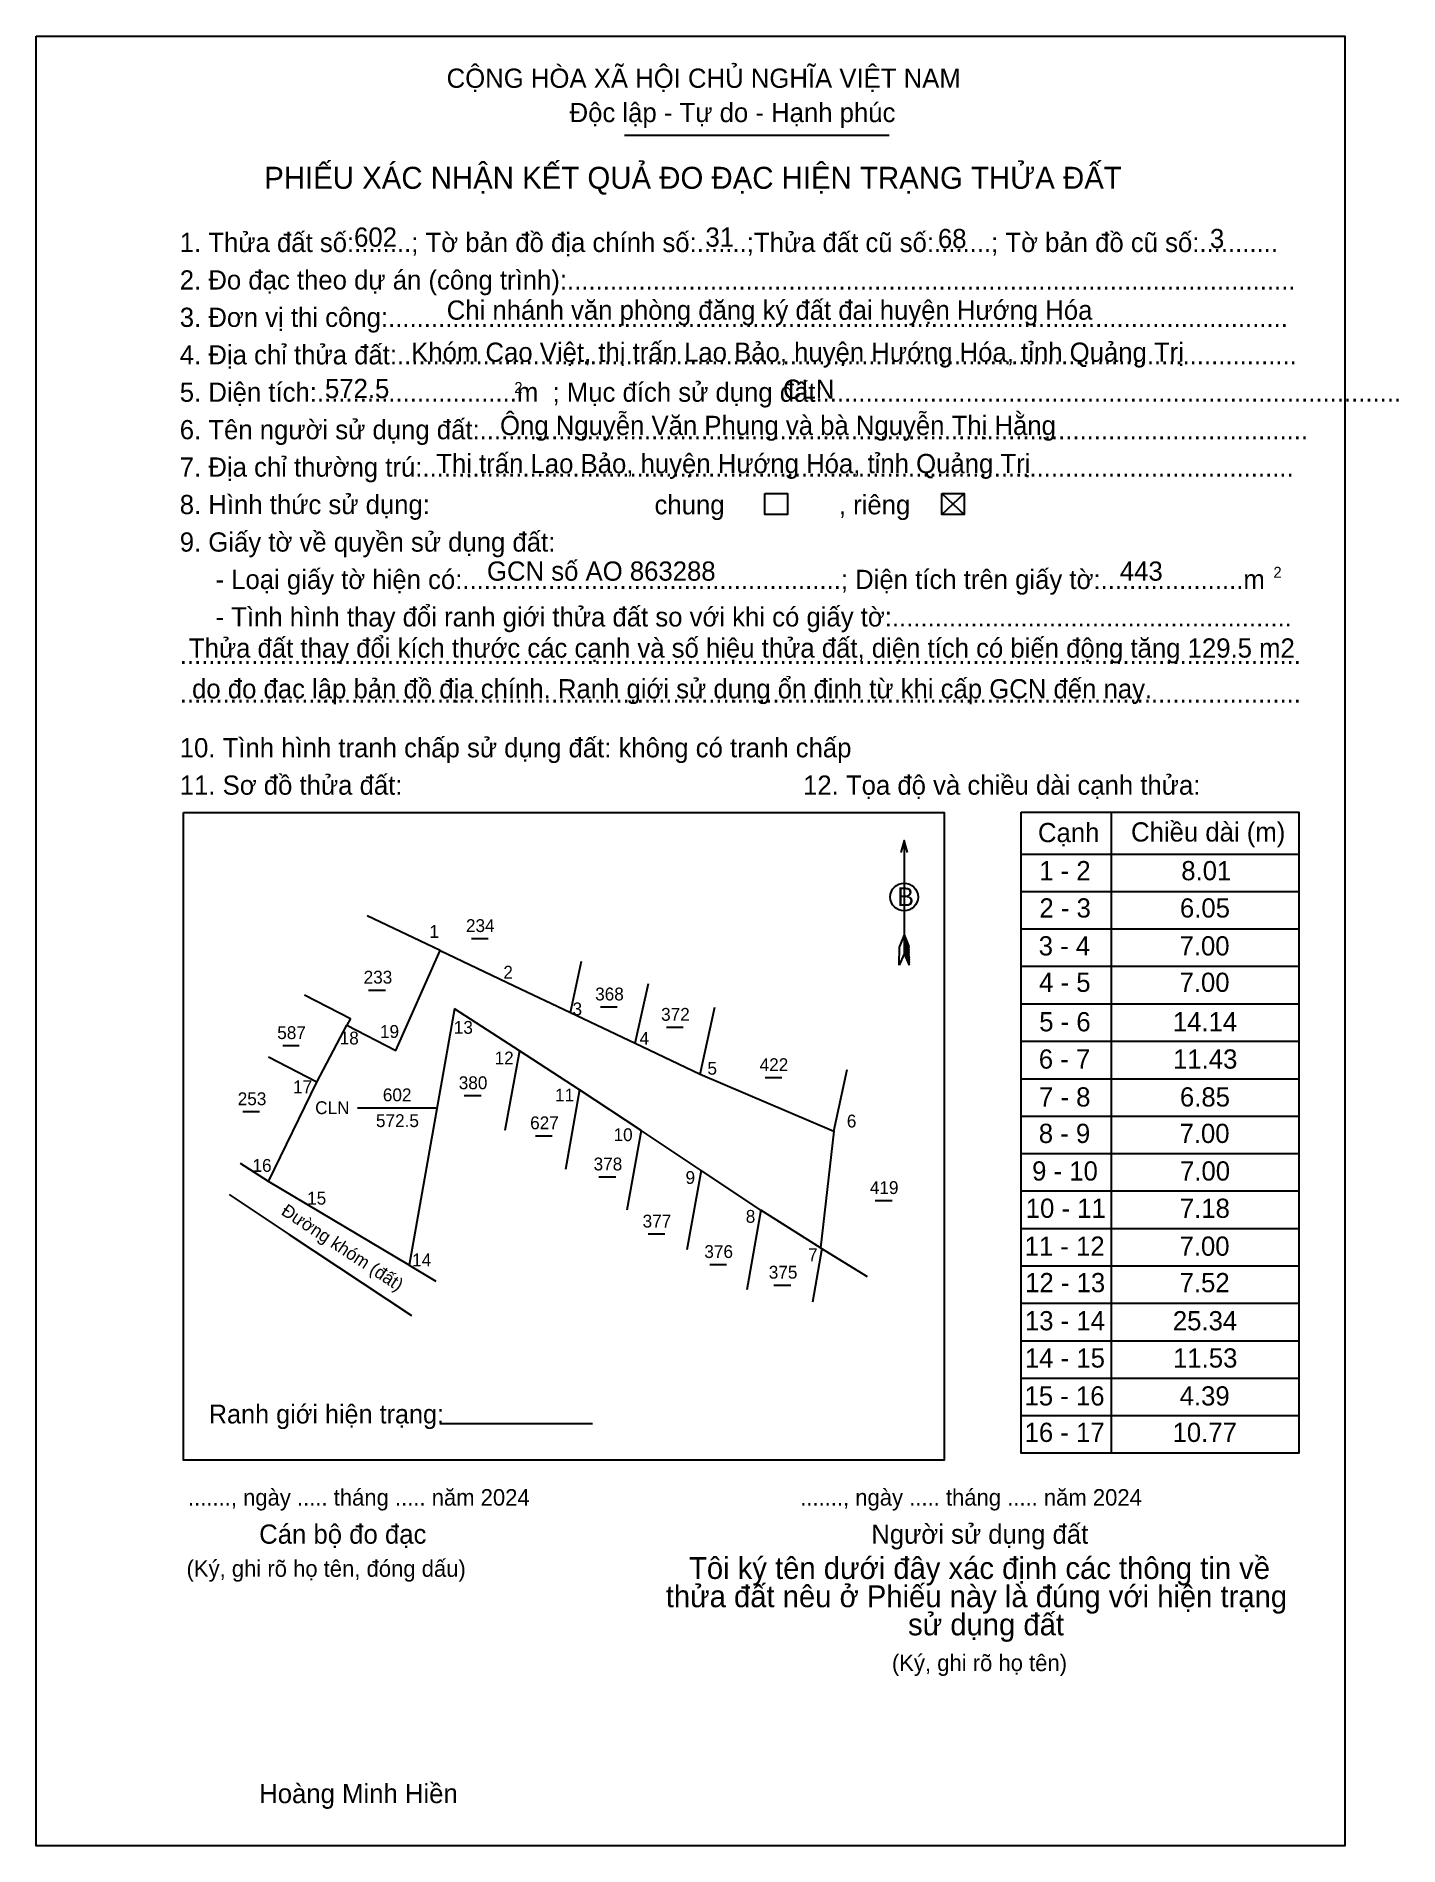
# Model space of a CAD drawing. Extents: x 536341 to 537103, y 1837113 to 1837289.
# Drawn here: x 536523.2 to 536655.9, y 1837113 to 1837289.2 of the extents above; entities that cross this region are included whole.
import ezdxf

# ---------------------------------------------------------------- set-up
doc = ezdxf.new("R2010")
doc.units = 0
for name, color, linetype in [('Level 1', 7, 'Continuous'), ('Level 10', 7, 'Continuous'), ('Level 13', 7, 'Continuous'), ('Level 2', 7, 'Continuous'), ('Level 23', 7, 'Continuous'), ('Level 27', 7, 'Continuous'), ('Level 36', 7, 'Continuous'), ('Level 48', 7, 'Continuous'), ('Level 5', 7, 'Continuous'), ('Level 50', 7, 'Continuous'), ('Level 52', 7, 'Continuous'), ('Level 6', 7, 'Continuous'), ('Level 63', 7, 'Continuous'), ('Level 9', 7, 'Continuous')]:
    doc.layers.add(name, color=color, linetype=linetype)

msp = doc.modelspace()

# ---------------------------------------------------------------- texts
at = {"layer": 'Level 1'}
for s, height, p in [('CỘNG HÒA XÃ HỘI CHỦ NGHĨA VIỆT NAM', 1.8713, (536563.16, 1837284.17)), ('Độc lập - Tự do - Hạnh phúc', 1.8713, (536575.13, 1837280.83)), ('PHIẾU XÁC NHẬN KẾT QUẢ ĐO ĐẠC HIỆN TRẠNG THỬA ĐẤT', 2.1388, (536545.4, 1837274.34)), ('1. Thửa đất số:........; Tờ bản đồ địa chính số:.......;Thửa đất cũ số:........; Tờ bản đồ cũ số:...........', 1.87125, (536537.18, 1837268.18)), ('2. Đo đạc theo dự án (công trình):......................................................................................................', 1.87125, (536537.18, 1837264.53)), ('3. Đơn vị thi công:..............................................................................................................................', 1.87125, (536537.18, 1837260.89)), ('4. Địa chỉ thửa đất:..............................................................................................................................', 1.87125, (536537.18, 1837257.24)), ('5. Diện tích:............................m  ; Mục đích sử dụng đất:.................................................................................', 1.87125, (536537.18, 1837253.6)), ('2', 1.07, (536569.75, 1837254.45)), ('6. Tên người sử dụng đất:....................................................................................................................', 1.87125, (536537.18, 1837249.95)), ('7. Địa chỉ thường trú:..........................................................................................................................', 1.87125, (536537.18, 1837246.31)), ('chung                , riêng', 1.8713, (536583.4, 1837242.64)), ('9. Giấy tờ về quyền sử dụng đất:', 1.8713, (536537.18, 1837239.01)), ('     - Loại giấy tờ hiện có:.....................................................; Diện tích trên giấy tờ:....................m', 1.87125, (536537.18, 1837235.37)), ('2', 1.07, (536643.65, 1837236.46)), ('     - Tình hình thay đổi ranh giới thửa đất so với khi có giấy tờ:........................................................', 1.87125, (536537.18, 1837231.72)), ('.............................................................................................................................................................', 1.87125, (536537.18, 1837228.08)), ('.............................................................................................................................................................', 1.87125, (536537.18, 1837224.3)), ('10. Tình hình tranh chấp sử dụng đất: không có tranh chấp', 1.8713, (536537.18, 1837218.98)), ('11. Sơ đồ thửa đất:', 1.8713, (536537.18, 1837215.34)), ('12. Tọa độ và chiều dài cạnh thửa:', 1.8713, (536597.86, 1837215.34)), ('Cạnh', 1.871, (536620.73, 1837210.72)), ('Chiều dài (m)', 1.8713, (536629.79, 1837210.78)), ('B', 1.82, (536607.03, 1837204.49)), ('......., ngày ..... tháng ..... năm 2024', 1.604, (536537.98, 1837146.12)), ('......., ngày ..... tháng ..... năm 2024', 1.604, (536597.58, 1837146.12)), ('Cán bộ đo đạc', 1.8713, (536544.91, 1837142.41)), ('Người sử dụng đất', 1.8713, (536604.5, 1837142.41)), ('(Ký, ghi rõ họ tên, đóng dấu)', 1.604, (536537.84, 1837139.19)), ('Tôi ký tên dưới đây xác định các thông tin về', 2.1264, (536586.76, 1837138.98)), ('thửa đất nêu ở Phiếu này là đúng với hiện trạng', 2.1264, (536584.49, 1837136.23)), ('sử dụng đất', 2.1264, (536608.08, 1837133.49)), ('(Ký, ghi rõ họ tên)', 1.604, (536606.51, 1837130.01)), ('Hoàng Minh Hiền', 1.8713, (536544.91, 1837117.15))]:
    msp.add_text(s, height=height, dxfattribs=at).set_placement(p)
at = {"layer": 'Level 13'}
for s, p in [('602', (536556.95, 1837185.49)), ('CLN', (536550.36, 1837184.24)), ('572.5', (536556.28, 1837182.98))]:
    msp.add_text(s, height=1.25, dxfattribs=at).set_placement(p)
at = {"layer": 'Level 36'}
for s, p in [('234', (536565.04, 1837201.97)), ('233', (536555.08, 1837196.95)), ('368', (536577.62, 1837195.31)), ('372', (536584.04, 1837193.33)), ('587', (536546.67, 1837191.55)), ('422', (536593.63, 1837188.43)), ('380', (536564.34, 1837186.67)), ('253', (536542.82, 1837185.11)), ('627', (536571.29, 1837182.77)), ('378', (536577.47, 1837178.76)), ('419', (536604.36, 1837176.46)), ('377', (536582.24, 1837173.2)), ('376', (536588.25, 1837170.23)), ('375', (536594.52, 1837168.22))]:
    msp.add_text(s, height=1.25, dxfattribs=at).set_placement(p)
at = {"layer": 'Level 48'}
msp.add_text('8. Hình thức sử dụng:', height=1.8713, dxfattribs=at).set_placement((536537.18, 1837242.66))
at = {"layer": 'Level 5'}
msp.add_text('Đường khóm (đất)', height=1.25, rotation=326.5178, dxfattribs=at).set_placement((536546.96, 1837174.53))
at = {"layer": 'Level 52'}
for s, p in [('1 - 2', (536620.85, 1837207.01)), ('8.01', (536634.68, 1837207.01)), ('2 - 3', (536620.87, 1837203.38)), ('6.05', (536634.55, 1837203.38)), ('3 - 4', (536620.8, 1837199.69)), ('7.00', (536634.51, 1837199.69)), ('4 - 5', (536620.84, 1837196.14)), ('7.00', (536634.51, 1837196.14)), ('5 - 6', (536620.85, 1837192.3)), ('14.14', (536633.86, 1837192.3)), ('6 - 7', (536620.81, 1837188.67)), ('11.43', (536633.88, 1837188.67)), ('7 - 8', (536620.83, 1837184.98)), ('6.85', (536634.55, 1837184.98)), ('8 - 9', (536620.81, 1837181.43)), ('7.00', (536634.51, 1837181.43)), ('9 - 10', (536620.16, 1837177.77)), ('7.00', (536634.56, 1837177.77)), ('10 - 11', (536619.54, 1837174.14)), ('7.18', (536634.54, 1837174.14)), ('11 - 12', (536619.43, 1837170.45)), ('7.00', (536634.51, 1837170.45)), ('12 - 13', (536619.48, 1837166.9)), ('7.52', (536634.52, 1837166.9)), ('13 - 14', (536619.46, 1837163.19)), ('25.34', (536633.86, 1837163.19)), ('14 - 15', (536619.46, 1837159.56)), ('11.53', (536633.88, 1837159.56)), ('15 - 16', (536619.42, 1837155.87)), ('4.39', (536634.52, 1837155.87)), ('16 - 17', (536619.43, 1837152.32)), ('10.77', (536633.83, 1837152.32))]:
    msp.add_text(s, height=1.871, dxfattribs=at).set_placement(p)
at = {"layer": 'Level 6'}
for s, height, p in [('602', 1.871, (536554.15, 1837268.7)), ('31', 1.871, (536588.36, 1837268.7)), ('68', 1.871, (536610.99, 1837268.56)), ('3', 1.87, (536637.47, 1837268.56)), ('Chi nhánh văn phòng đăng ký đất đai huyện Hướng Hóa', 1.8713, (536563.17, 1837261.59)), ('Khóm Cao Việt, thị trấn Lao Bảo, huyện Hướng Hóa, tỉnh Quảng Trị', 1.8713, (536559.71, 1837257.49)), ('572.5', 1.871, (536551.32, 1837253.96)), ('CLN', 1.871, (536595.9, 1837253.89)), ('Ông Nguyễn Văn Phụng và bà Nguyễn Thị Hằng', 1.8713, (536568.36, 1837250.36)), ('Thị trấn Lao Bảo, huyện Hướng Hóa, tỉnh Quảng Trị', 1.8713, (536562.15, 1837246.65)), ('GCN số AO 863288', 1.8713, (536567.09, 1837236.18)), ('443', 1.871, (536628.7, 1837236.18)), ('Thửa đất thay đổi kích thước các cạnh và số hiệu thửa đất, diện tích có biến động tăng 129.5 m2 ', 1.8713, (536538.07, 1837228.69)), (' do đo đạc lập bản đồ địa chính. Ranh giới sử dụng ổn định từ khi cấp GCN đến nay.', 1.8713, (536537.68, 1837224.72))]:
    msp.add_text(s, height=height, dxfattribs=at).set_placement(p)
at = {"layer": 'Level 9'}
for s, height, p in [('1', 1.25, (536561.49, 1837201.4)), ('2', 1.25, (536568.68, 1837197.43)), ('3', 1.25, (536575.42, 1837193.86)), ('13', 1.25, (536563.86, 1837192.06)), ('18', 1.25, (536552.75, 1837191.02)), ('19', 1.25, (536556.67, 1837191.66)), ('4', 1.25, (536581.94, 1837191)), ('12', 1.25, (536567.83, 1837189.08)), ('5', 1.25, (536588.55, 1837188.08)), ('17', 1.25, (536548.21, 1837186.27)), ('11', 1.25, (536573.71, 1837185.47)), ('6', 1.25, (536602.12, 1837182.94)), ('10', 1.25, (536579.41, 1837181.61)), ('16', 1.25, (536544.26, 1837178.62)), ('9', 1.25, (536586.42, 1837177.44)), ('15', 1.25, (536549.58, 1837175.43)), ('8', 1.25, (536592.28, 1837173.66)), ('14', 1.25, (536559.8, 1837169.42)), ('7', 1.25, (536598.35, 1837169.92)), ('Ranh giới hiện trạng:', 1.836, (536540.01, 1837154.12))]:
    msp.add_text(s, height=height, dxfattribs=at).set_placement(p)

# ---------------------------------------------------------------- linework, layer by layer
at = {"layer": 'Level 1'}
for p, q in [((536523.21, 1837289.2), (536523.21, 1837289.2)), ((536580.48, 1837279.55), (536606.24, 1837279.55)), ((536611.36, 1837244.68), (536613.55, 1837242.64)), ((536611.36, 1837242.64), (536613.55, 1837244.68)), ((536537.55, 1837213.62), (536537.55, 1837213.62)), ((536627.84, 1837213.64), (536627.84, 1837151.24)), ((536607.7, 1837210.89), (536607.7, 1837199.86)), ((536619.09, 1837209.56), (536646.13, 1837209.56)), ((536619.09, 1837205.92), (536646.13, 1837205.92)), ((536619.09, 1837202.27), (536646.13, 1837202.27)), ((536607.21, 1837198.74), (536607.24, 1837200.56)), ((536607.7, 1837201.69), (536607.24, 1837200.56)), ((536607.7, 1837201.69), (536608.17, 1837200.56)), ((536607.7, 1837201.53), (536608.17, 1837200.4)), ((536607.7, 1837201.37), (536608.17, 1837200.24)), ((536607.7, 1837201.21), (536608.17, 1837200.08)), ((536607.7, 1837201.05), (536608.17, 1837199.91)), ((536607.7, 1837200.89), (536608.17, 1837199.75)), ((536607.7, 1837200.73), (536608.17, 1837199.58)), ((536607.7, 1837200.57), (536608.18, 1837199.42)), ((536607.7, 1837200.42), (536608.18, 1837199.26)), ((536607.7, 1837200.26), (536608.18, 1837199.09)), ((536607.7, 1837200.1), (536608.19, 1837198.93)), ((536608.19, 1837198.74), (536608.17, 1837200.56)), ((536607.7, 1837199.86), (536607.21, 1837198.74)), ((536607.7, 1837199.86), (536608.19, 1837198.74)), ((536619.09, 1837198.63), (536646.13, 1837198.63)), ((536619.09, 1837194.98), (536646.13, 1837194.98)), ((536619.09, 1837191.34), (536646.13, 1837191.34)), ((536619.09, 1837187.69), (536646.13, 1837187.69)), ((536619.09, 1837184.05), (536646.13, 1837184.05)), ((536619.09, 1837180.4), (536646.13, 1837180.4)), ((536619.09, 1837176.76), (536646.13, 1837176.76)), ((536619.09, 1837173.11), (536646.13, 1837173.11)), ((536619.09, 1837169.46), (536646.13, 1837169.46)), ((536619.09, 1837165.82), (536646.13, 1837165.82)), ((536619.09, 1837162.17), (536646.13, 1837162.17)), ((536619.09, 1837158.53), (536646.13, 1837158.53)), ((536619.09, 1837154.88), (536646.13, 1837154.88)), ((536611.6, 1837150.54), (536611.6, 1837150.54)), ((536650.6, 1837113), (536650.6, 1837113))]:
    msp.add_line(p, q, dxfattribs=at)
for points in [[(536537.55, 1837213.62), (536611.6, 1837213.62), (536611.6, 1837150.54), (536537.55, 1837150.54)], [(536619.09, 1837213.64), (536646.13, 1837213.64), (536646.13, 1837151.24), (536619.09, 1837151.24)]]:
    msp.add_lwpolyline(points, close=True, dxfattribs=at)
msp.add_lwpolyline([(536608.02, 1837209.72), (536607.7, 1837210.89), (536607.38, 1837209.72)], dxfattribs=at)
msp.add_circle((536607.7, 1837205.38), 1.35, dxfattribs=at)
at = {"layer": 'Level 10'}
for p, q in [((536575.21, 1837194.14), (536576.3, 1837199.13)), ((536581.53, 1837191.14), (536582.8, 1837196.96)), ((536549.32, 1837195.84), (536553.8, 1837193.54)), ((536553.8, 1837193.54), (536553.45, 1837192.89)), ((536587.85, 1837188.13), (536589.28, 1837194.67)), ((536570.24, 1837190.4), (536568.84, 1837182.66)), ((536576.11, 1837186.6), (536574.73, 1837178.86)), ((536582.1, 1837182.63), (536580.69, 1837174.89)), ((536587.93, 1837178.75), (536586.55, 1837171.01)), ((536541.99, 1837176.4), (536547.24, 1837172.91)), ((536593.76, 1837174.88), (536592.4, 1837167.13)), ((536547.24, 1837172.91), (536547.82, 1837172.53)), ((536599.68, 1837171.14), (536598.77, 1837165.92)), ((536559.5, 1837169.54), (536562.12, 1837167.99)), ((536562.5, 1837154.13), (536577.35, 1837154.13))]:
    msp.add_line(p, q, dxfattribs=at)
msp.add_lwpolyline([(536563.92, 1837194.49), (536559.5, 1837169.54), (536549.58, 1837175.43), (536545.81, 1837177.67), (536550.51, 1837187.36), (536553.45, 1837192.89), (536558.21, 1837190.43), (536562.52, 1837200.18), (536569.75, 1837196.74), (536575.21, 1837194.14), (536581.53, 1837191.14), (536587.85, 1837188.13), (536600.85, 1837182.58), (536599.55, 1837171.22), (536593.76, 1837174.88), (536587.93, 1837178.75), (536582.1, 1837182.63), (536576.11, 1837186.6), (536570.24, 1837190.4)], close=True, dxfattribs=at)
at = {"layer": 'Level 2'}
msp.add_lwpolyline([(536523.2, 1837289.2), (536650.6, 1837289.2), (536650.6, 1837113), (536523.2, 1837113)], close=True, dxfattribs=at)
at = {"layer": 'Level 23'}
msp.add_line((536547.82, 1837172.53), (536559.75, 1837164.64), dxfattribs=at)
msp.add_line((536547.82, 1837172.53), (536559.75, 1837164.64), dxfattribs=at)
at = {"layer": 'Level 27'}
for p, q in [((536562.52, 1837200.18), (536555.42, 1837203.56)), ((536550.51, 1837187.36), (536545.81, 1837189.78)), ((536600.85, 1837182.58), (536602.16, 1837188.57)), ((536545.81, 1837177.67), (536543.09, 1837179.43)), ((536599.55, 1837171.22), (536604.1, 1837168.42))]:
    msp.add_line(p, q, dxfattribs=at)
at = {"layer": 'Level 50'}
for points in [[(536594.14, 1837244.68), (536596.33, 1837244.68), (536596.33, 1837242.64), (536594.14, 1837242.64)], [(536611.36, 1837244.68), (536613.55, 1837244.68), (536613.55, 1837242.64), (536611.36, 1837242.64)]]:
    msp.add_lwpolyline(points, close=True, dxfattribs=at)
at = {"layer": 'Level 63'}
for p, q in [((536565.58, 1837201.34), (536567.21, 1837201.34)), ((536555.57, 1837196.32), (536557.2, 1837196.32)), ((536578.14, 1837194.68), (536579.77, 1837194.68)), ((536584.57, 1837192.7), (536586.2, 1837192.7)), ((536547.2, 1837190.92), (536548.82, 1837190.92)), ((536594.16, 1837187.8), (536595.79, 1837187.8)), ((536564.88, 1837186.04), (536566.51, 1837186.04)), ((536543.31, 1837184.48), (536544.93, 1837184.48)), ((536571.82, 1837182.14), (536573.45, 1837182.14)), ((536577.99, 1837178.13), (536579.62, 1837178.13)), ((536604.89, 1837175.83), (536606.52, 1837175.83)), ((536582.77, 1837172.58), (536584.4, 1837172.58)), ((536588.79, 1837169.6), (536590.41, 1837169.6)), ((536595.03, 1837167.59), (536596.66, 1837167.59))]:
    msp.add_line(p, q, dxfattribs=at)
at = {"layer": 'Level 9'}
msp.add_line((536554.49, 1837184.86), (536562.11, 1837184.86), dxfattribs=at)

msp.set_redraw_order([(e.dxf.handle, doc.entitydb.next_handle()) for e in msp.query("TEXT MTEXT ATTDEF DIMENSION ARC_DIMENSION")])  # texts and dimensions are drawn at this point

doc.saveas('drawing.dxf')
